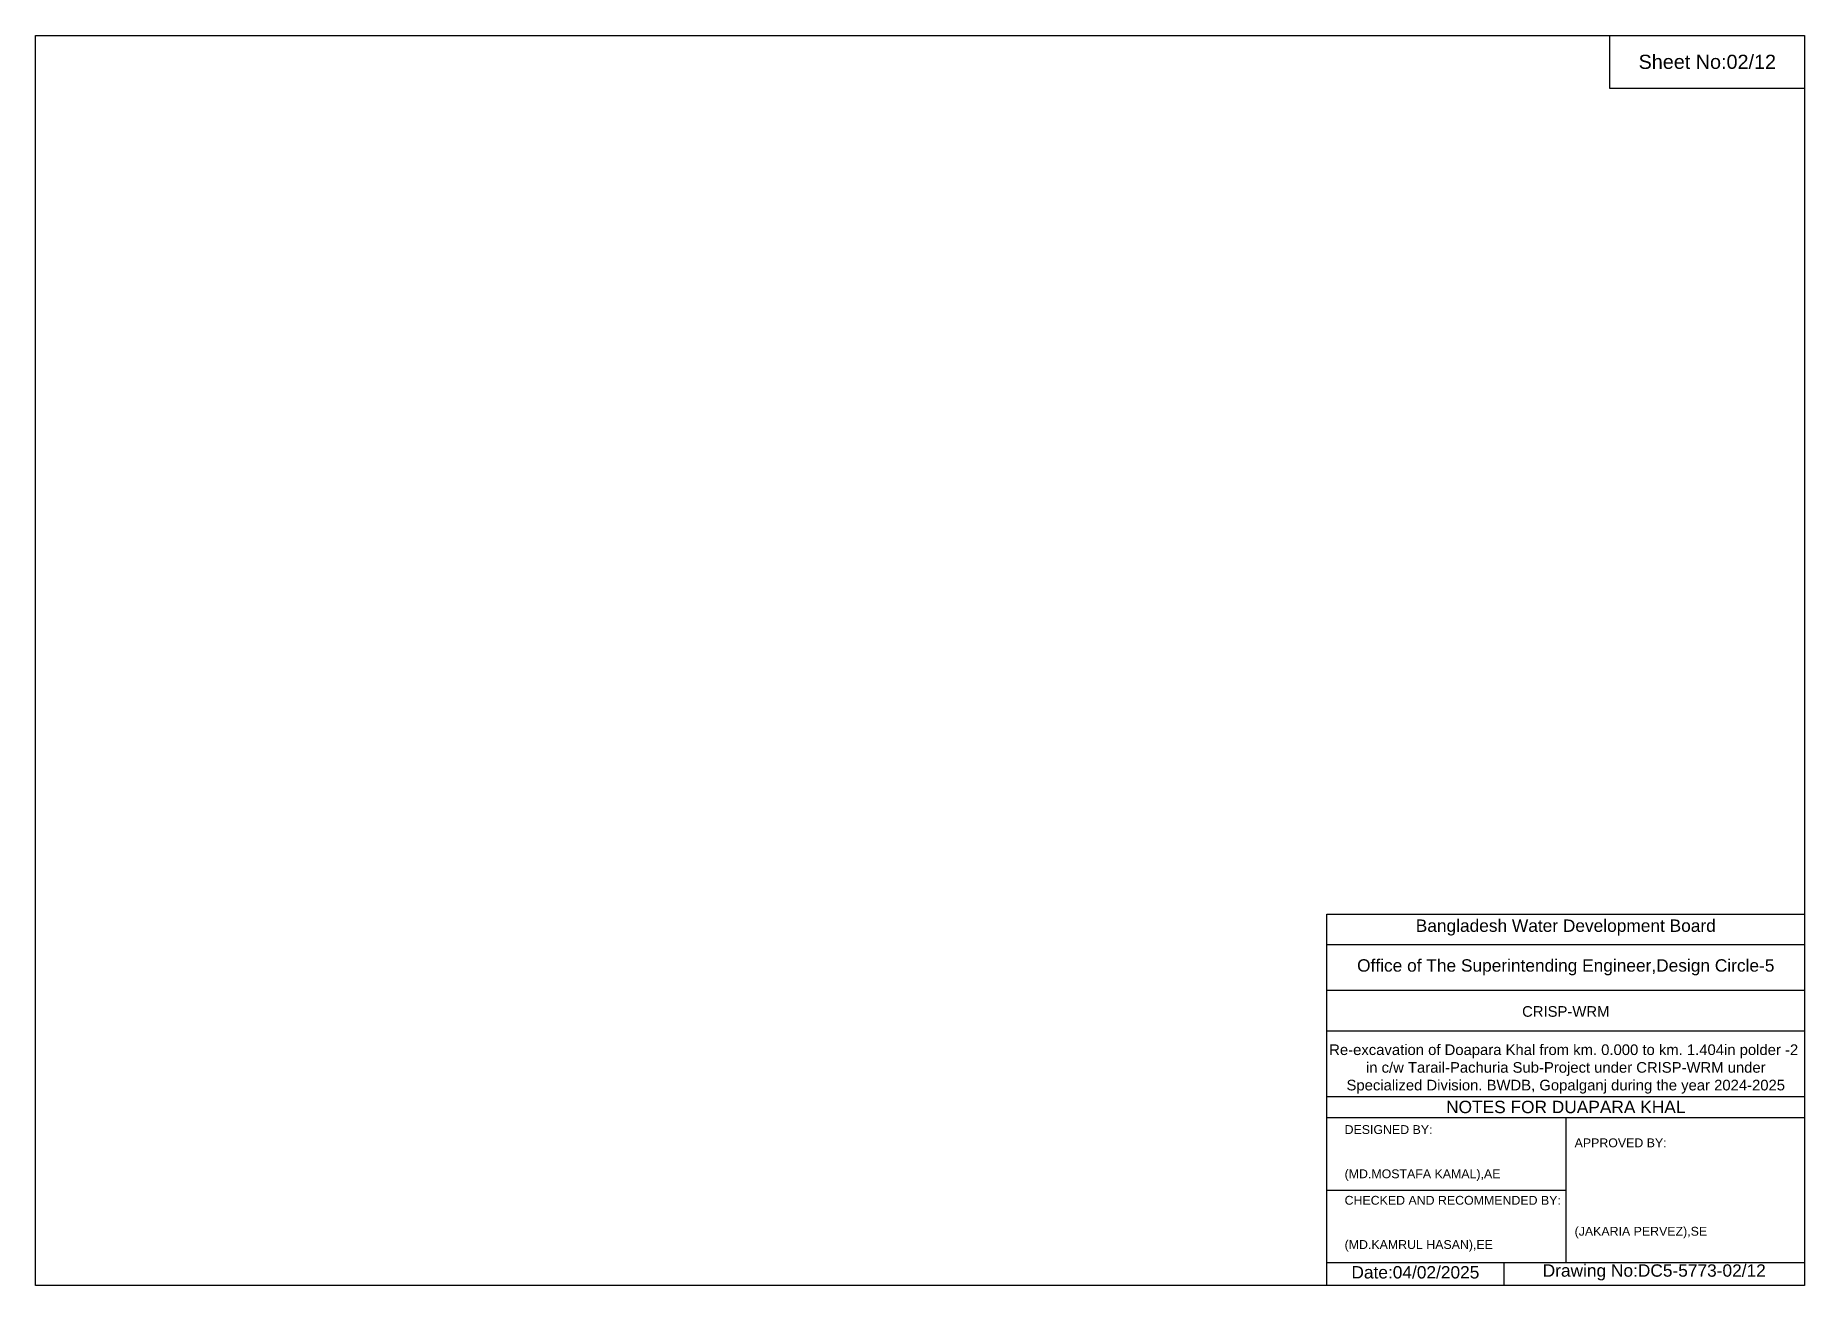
# Model space of a CAD drawing. Header units: inches. Extents: x 91000 to 198000, y -5656 to 7798.
# Drawn here: x 110160 to 118160, y 2142 to 7798 of the extents above; entities that cross this region are included whole.
import ezdxf

# ---------------------------------------------------------------- set-up
doc = ezdxf.new("R2010")
doc.units = ezdxf.units.IN
doc.header["$LTSCALE"] = 7
doc.header["$MEASUREMENT"] = 0
doc.styles.get("Standard").update_dxf_attribs({"font": 'arial.ttf'})

msp = doc.modelspace()

# ---------------------------------------------------------------- texts
at = {"attachment_point": 5}
for s, insert, char_height in [('Sheet No:02/12', (117720.1, 7678.4), 64), ('Bangladesh Water Development Board', (117080.1, 3762.4), 56), ('Office of The Superintending Engineer,Design Circle-5', (117080.1, 3582.4), 56)]:
    msp.add_mtext(s, dxfattribs=dict(at, insert=insert, char_height=char_height))
for s, insert, char_height, width, attachment_point in [('CRISP-WRM', (117080.1, 3382.4), 48, 2240, 5), ('Re-excavation of Doapara Khal from km. 0.000 to km. 1.404in polder -2  in c/w Tarail-Pachuria Sub-Project under CRISP-WRM under Specialized Division. BWDB, Gopalganj during the year 2024-2025', (117080.1, 3122.4), 48, 2160, 5), ('NOTES FOR DUAPARA KHAL', (117080.1, 2950.4), 56, 2240, 5), ('DESIGNED BY:^J^J^J(MD.MOSTAFA KAMAL),AE', (116080.1, 2742.4), 40, 1120, 4), ('APPROVED BY:^J^J^J^J^J^J(JAKARIA PERVEZ),SE', (117120.1, 2582.4), 40, 1120, 4), ('CHECKED AND RECOMMENDED BY:^J^J^J(MD.KAMRUL HASAN),EE', (116080.1, 2422.4), 40, 1120, 4), ('Drawing No:DC5-5773-02/12', (117480.1, 2202.4), 56, 1760, 5), ('Date:04/02/2025', (116400.1, 2202.4), 56, 1120, 5)]:
    msp.add_mtext(s, dxfattribs=dict(insert=insert, char_height=char_height, width=width, attachment_point=attachment_point))

# ---------------------------------------------------------------- linework, layer by layer
for points in [[(110160.1, 7798.4), (118160.1, 7798.4), (118160.1, 2142.4), (110160.1, 2142.4)], [(117280.1, 7798.4), (118160.1, 7798.4), (118160.1, 7558.4), (117280.1, 7558.4)]]:
    msp.add_lwpolyline(points, close=True)
for points in [[(116000.1, 2142.4), (116000.1, 3822.4), (118160.1, 3822.4)], [(116000.1, 3686.4), (118160.1, 3686.4)], [(116000.1, 3478.4), (118160.1, 3478.4)], [(116000.1, 3294.4), (118160.1, 3294.4)], [(116000.1, 2998.4), (118160.1, 2998.4)], [(116000.1, 2902.4), (118160.1, 2902.4)], [(117080.1, 2902.4), (117080.1, 2246.4)], [(116000.1, 2574.4), (117080.1, 2574.4)], [(116000.1, 2246.4), (118160.1, 2246.4)], [(116800.1, 2246.4), (116800.1, 2142.4)]]:
    msp.add_lwpolyline(points)

msp.set_redraw_order([(e.dxf.handle, doc.entitydb.next_handle()) for e in msp.query("TEXT MTEXT ATTDEF DIMENSION ARC_DIMENSION")])  # texts and dimensions are drawn at this point

doc.saveas('drawing.dxf')
